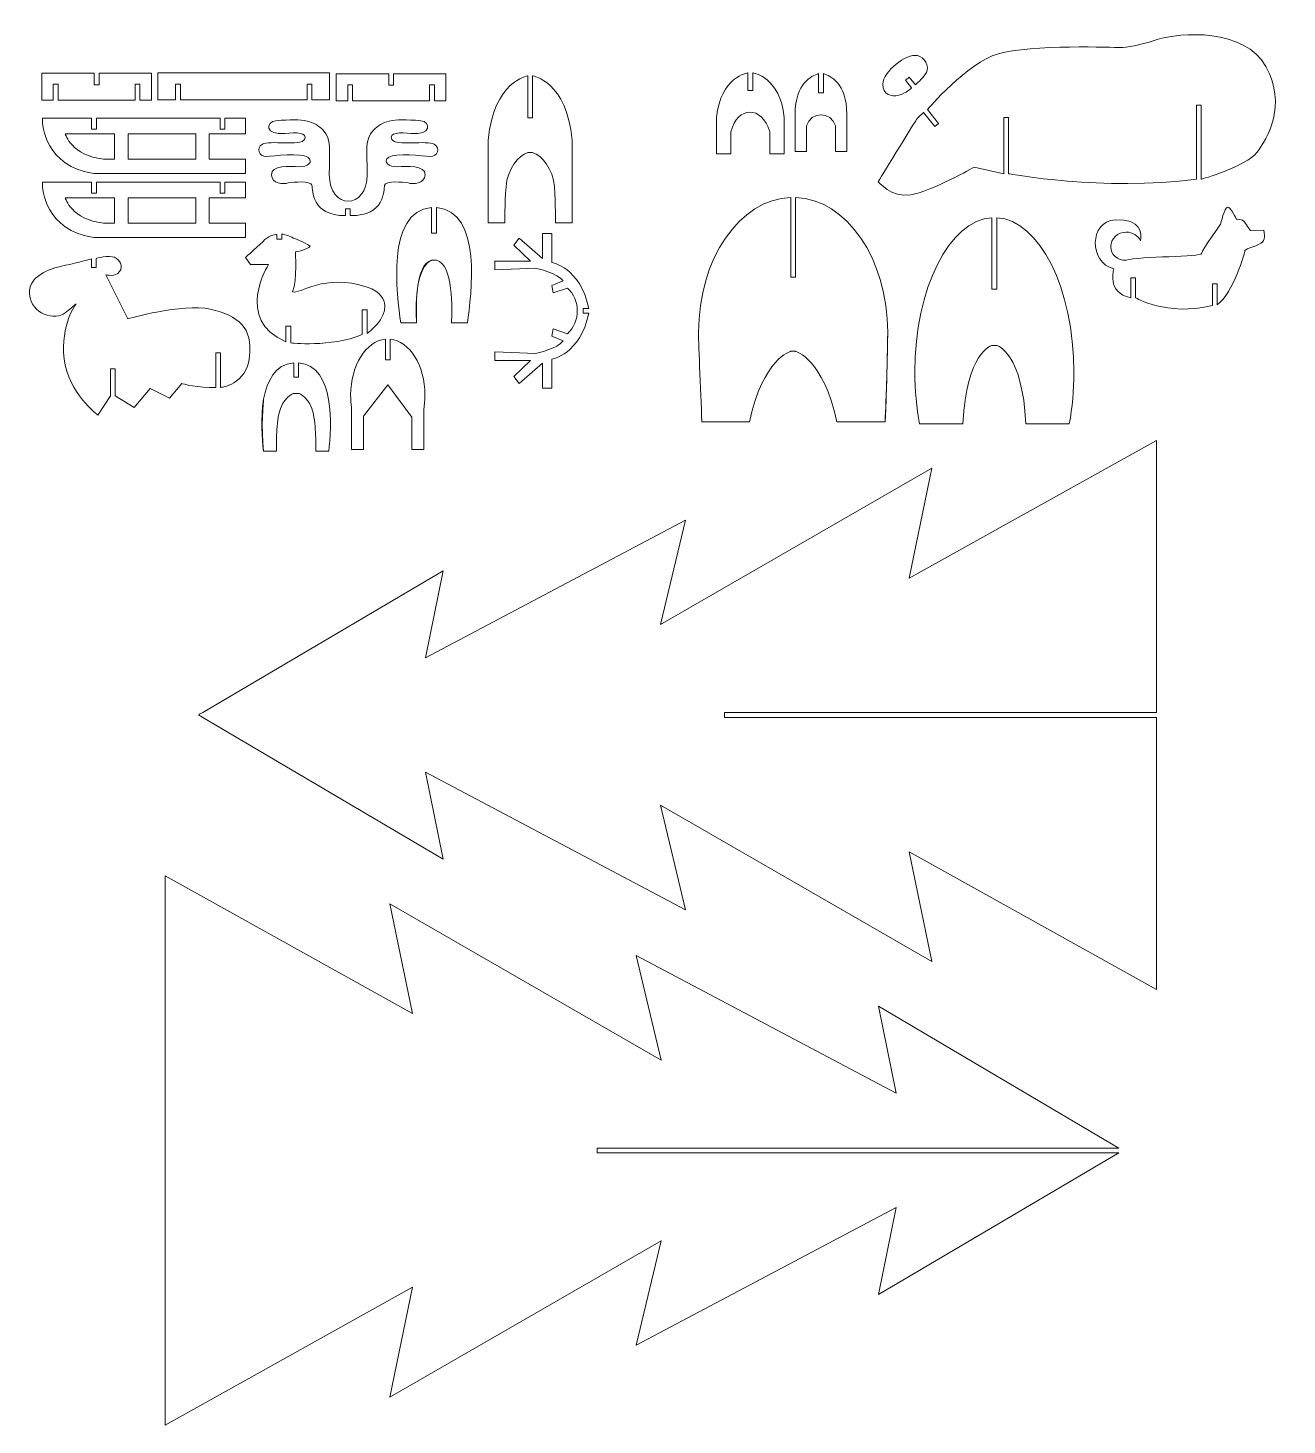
# Model space of a CAD drawing. Header units: centimetres. Extents: x -2.5 to 8.3, y -9.8 to 2.1.
import ezdxf

# ---------------------------------------------------------------- set-up
doc = ezdxf.new("R2010")
doc.units = ezdxf.units.CM
doc.header["$MEASUREMENT"] = 0
doc.layers.add('layer 1', color=7, linetype='Continuous')

msp = doc.modelspace()

# ---------------------------------------------------------------- linework, layer by layer
at = {"layer": 'layer 1', "lineweight": 20}
for points, knots in [([(5.8371, 0.81545), (5.8371, 0.81545), (5.8371, 1.29403), (5.8371, 1.29403), (5.8371, 1.29403), (5.8371, 1.29403), (5.87812, 1.29403), (5.87812, 1.29403), (5.87812, 1.29403), (5.87812, 1.29403), (5.87812, 0.81545), (5.87812, 0.81545), (5.87812, 0.81545), (5.87812, 0.81545), (6.68571, 0.66393), (7.47844, 0.76841), (7.47844, 0.76841), (7.47844, 0.76841), (7.47844, 1.39899), (7.47844, 1.39899), (7.47844, 1.39899), (7.47844, 1.39899), (7.51946, 1.39899), (7.51946, 1.39899), (7.51946, 1.39899), (7.51946, 1.39899), (7.51946, 0.76841), (7.51946, 0.76841), (7.51946, 0.76841), (7.51946, 0.76841), (7.90074, 0.87553), (7.99335, 0.99724), (7.99335, 0.99724), (8.08596, 1.11895), (8.25002, 1.39811), (8.0701, 1.72751), (8.0701, 1.72751), (7.89018, 2.05691), (7.3372, 2.0212), (7.14405, 1.9577), (7.14405, 1.9577), (6.9509, 1.8942), (6.8398, 1.88889), (6.81863, 1.89022), (6.81863, 1.89022), (6.79746, 1.89155), (6.06057, 1.91669), (5.79069, 1.83731), (5.79069, 1.83731), (5.52081, 1.75793), (5.18882, 1.36377), (5.18668, 1.36126), (5.18668, 1.36126), (5.18668, 1.36126), (5.28108, 1.24314), (5.28108, 1.24314), (5.28108, 1.24314), (5.28108, 1.24314), (5.24904, 1.21753), (5.24904, 1.21753), (5.24904, 1.21753), (5.24904, 1.21753), (5.15329, 1.33733), (5.15329, 1.33733), (5.15329, 1.33733), (5.15329, 1.33733), (5.10011, 1.28963), (5.08688, 1.26714), (5.08688, 1.26714), (5.07365, 1.24465), (4.76673, 0.74724), (4.76673, 0.74724), (4.76673, 0.74724), (4.76673, 0.74724), (4.88052, 0.60965), (5.04588, 0.63611), (5.04588, 0.63611), (5.21124, 0.66257), (5.58431, 0.87027), (5.58431, 0.87027), (5.58431, 0.87027), (5.58431, 0.87027), (5.8371, 0.81545), (5.8371, 0.81545)], [0, 0, 0, 0, 0.04545455, 0.04545455, 0.04545455, 0.04545455, 0.09090909, 0.09090909, 0.09090909, 0.09090909, 0.13636364, 0.13636364, 0.13636364, 0.13636364, 0.18181818, 0.18181818, 0.18181818, 0.18181818, 0.22727273, 0.22727273, 0.22727273, 0.22727273, 0.27272727, 0.27272727, 0.27272727, 0.27272727, 0.31818182, 0.31818182, 0.31818182, 0.31818182, 0.36363636, 0.36363636, 0.36363636, 0.36363636, 0.40909091, 0.40909091, 0.40909091, 0.40909091, 0.45454545, 0.45454545, 0.45454545, 0.45454545, 0.5, 0.5, 0.5, 0.5, 0.54545455, 0.54545455, 0.54545455, 0.54545455, 0.59090909, 0.59090909, 0.59090909, 0.59090909, 0.63636364, 0.63636364, 0.63636364, 0.63636364, 0.68181818, 0.68181818, 0.68181818, 0.68181818, 0.72727273, 0.72727273, 0.72727273, 0.72727273, 0.77272727, 0.77272727, 0.77272727, 0.77272727, 0.81818182, 0.81818182, 0.81818182, 0.81818182, 0.86363636, 0.86363636, 0.86363636, 0.86363636, 0.90909091, 0.90909091, 0.90909091, 0.90909091, 1, 1, 1, 1]), ([(5.05196, 1.54652), (5.05196, 1.54652), (5.00055, 1.61251), (5.00055, 1.61251), (5.00055, 1.61251), (5.01933, 1.62752), (5.02873, 1.63524), (5.03244, 1.63831), (5.03244, 1.63831), (5.03244, 1.63831), (5.084, 1.57213), (5.084, 1.57213), (5.084, 1.57213), (5.084, 1.57213), (5.14705, 1.623), (5.17791, 1.67647), (5.17791, 1.67647), (5.20877, 1.72994), (5.15861, 1.80931), (5.10239, 1.82144), (5.10239, 1.82144), (5.0057, 1.8423), (4.80906, 1.68673), (4.80693, 1.5789), (4.80693, 1.5789), (4.80511, 1.48676), (4.88079, 1.46866), (4.94253, 1.48409), (4.94253, 1.48409), (5.00427, 1.49952), (5.05196, 1.54652), (5.05196, 1.54652)], [0, 0, 0, 0, 0.11111111, 0.11111111, 0.11111111, 0.11111111, 0.22222222, 0.22222222, 0.22222222, 0.22222222, 0.33333333, 0.33333333, 0.33333333, 0.33333333, 0.44444444, 0.44444444, 0.44444444, 0.44444444, 0.55555556, 0.55555556, 0.55555556, 0.55555556, 0.66666667, 0.66666667, 0.66666667, 0.66666667, 0.77777778, 0.77777778, 0.77777778, 0.77777778, 1, 1, 1, 1]), ([(3.96581, 1.29382), (3.96581, 1.29382), (3.96581, 0.98513), (3.96581, 0.98513), (3.96581, 0.98513), (3.96581, 0.98513), (3.84455, 0.98513), (3.84455, 0.98513), (3.84455, 0.98513), (3.84455, 0.98513), (3.84455, 1.17255), (3.84455, 1.17255), (3.84455, 1.17255), (3.77572, 1.39792), (3.56939, 1.39351), (3.51269, 1.17255), (3.51269, 1.17255), (3.51269, 1.17255), (3.51269, 0.98513), (3.51269, 0.98513), (3.51269, 0.98513), (3.51269, 0.98513), (3.39143, 0.98513), (3.39143, 0.98513), (3.39143, 0.98513), (3.39143, 0.98513), (3.39143, 1.29382), (3.39143, 1.29382), (3.39143, 1.29382), (3.42182, 1.64059), (3.65811, 1.67467), (3.65811, 1.67467), (3.65811, 1.67467), (3.65811, 1.67467), (3.65811, 1.52509), (3.65811, 1.52509), (3.65811, 1.52509), (3.65811, 1.52509), (3.69913, 1.52509), (3.69913, 1.52509), (3.69913, 1.52509), (3.69913, 1.52509), (3.69913, 1.67467), (3.69913, 1.67467), (3.69913, 1.67467), (3.69913, 1.67467), (3.93542, 1.64059), (3.96581, 1.29382)], [0, 0, 0, 0, 0.07692308, 0.07692308, 0.07692308, 0.07692308, 0.15384615, 0.15384615, 0.15384615, 0.15384615, 0.23076923, 0.23076923, 0.23076923, 0.23076923, 0.30769231, 0.30769231, 0.30769231, 0.30769231, 0.38461538, 0.38461538, 0.38461538, 0.38461538, 0.46153846, 0.46153846, 0.46153846, 0.46153846, 0.53846154, 0.53846154, 0.53846154, 0.53846154, 0.61538462, 0.61538462, 0.61538462, 0.61538462, 0.69230769, 0.69230769, 0.69230769, 0.69230769, 0.76923077, 0.76923077, 0.76923077, 0.76923077, 0.84615385, 0.84615385, 0.84615385, 0.84615385, 1, 1, 1, 1]), ([(4.15692, 1.22256), (4.19235, 1.34754), (4.36739, 1.34754), (4.40282, 1.22256), (4.40282, 1.22256), (4.40282, 1.22256), (4.40282, 1.00537), (4.40282, 1.00537), (4.40282, 1.00537), (4.40282, 1.00537), (4.49984, 1.00537), (4.49984, 1.00537), (4.49984, 1.00537), (4.49984, 1.00537), (4.49984, 1.32287), (4.49984, 1.32287), (4.49984, 1.32287), (4.49984, 1.58638), (4.35991, 1.64808), (4.30038, 1.66792), (4.30038, 1.66792), (4.30038, 1.66792), (4.30038, 1.50385), (4.30038, 1.50385), (4.30038, 1.50385), (4.30038, 1.50385), (4.25936, 1.50385), (4.25936, 1.50385), (4.25936, 1.50385), (4.25936, 1.50385), (4.25936, 1.66792), (4.25936, 1.66792), (4.25936, 1.66792), (4.19983, 1.64808), (4.0599, 1.58638), (4.0599, 1.32287), (4.0599, 1.32287), (4.0599, 1.32287), (4.0599, 1.00537), (4.0599, 1.00537), (4.0599, 1.00537), (4.0599, 1.00537), (4.15692, 1.00537), (4.15692, 1.00537), (4.15692, 1.00537), (4.15692, 1.00537), (4.15692, 1.22256), (4.15692, 1.22256)], [0, 0, 0, 0, 0.07692308, 0.07692308, 0.07692308, 0.07692308, 0.15384615, 0.15384615, 0.15384615, 0.15384615, 0.23076923, 0.23076923, 0.23076923, 0.23076923, 0.30769231, 0.30769231, 0.30769231, 0.30769231, 0.38461538, 0.38461538, 0.38461538, 0.38461538, 0.46153846, 0.46153846, 0.46153846, 0.46153846, 0.53846154, 0.53846154, 0.53846154, 0.53846154, 0.61538462, 0.61538462, 0.61538462, 0.61538462, 0.69230769, 0.69230769, 0.69230769, 0.69230769, 0.76923077, 0.76923077, 0.76923077, 0.76923077, 0.84615385, 0.84615385, 0.84615385, 0.84615385, 1, 1, 1, 1]), ([(1.82374, 1.29168), (1.82374, 1.29168), (1.78272, 1.29168), (1.78272, 1.29168), (1.78272, 1.29168), (1.78272, 1.29168), (1.78272, 1.64884), (1.78272, 1.64884), (1.78272, 1.64884), (1.78272, 1.64884), (1.49022, 1.60253), (1.44604, 1.10247), (1.44604, 1.10247), (1.44604, 1.10247), (1.44604, 0.39671), (1.44604, 0.39671), (1.44604, 0.39671), (1.44604, 0.39671), (1.58773, 0.39671), (1.58773, 0.39671), (1.58773, 0.39671), (1.58773, 0.39671), (1.58628, 0.55406), (1.5975, 0.7048), (1.5975, 0.7048), (1.60872, 0.85554), (1.70465, 0.97153), (1.78272, 0.99667), (1.78272, 0.99667), (1.78272, 0.99667), (1.82374, 0.99667), (1.82374, 0.99667), (1.82374, 0.99667), (1.90181, 0.97153), (1.99774, 0.85554), (2.00896, 0.7048), (2.00896, 0.7048), (2.02018, 0.55406), (2.01873, 0.39671), (2.01873, 0.39671), (2.01873, 0.39671), (2.01873, 0.39671), (2.16042, 0.39671), (2.16042, 0.39671), (2.16042, 0.39671), (2.16042, 0.39671), (2.16042, 1.10247), (2.16042, 1.10247), (2.16042, 1.10247), (2.11624, 1.60253), (1.82374, 1.64884), (1.82374, 1.64884), (1.82374, 1.64884), (1.82374, 1.64884), (1.82374, 1.29168), (1.82374, 1.29168)], [0, 0, 0, 0, 0.06666667, 0.06666667, 0.06666667, 0.06666667, 0.13333333, 0.13333333, 0.13333333, 0.13333333, 0.2, 0.2, 0.2, 0.2, 0.26666667, 0.26666667, 0.26666667, 0.26666667, 0.33333333, 0.33333333, 0.33333333, 0.33333333, 0.4, 0.4, 0.4, 0.4, 0.46666667, 0.46666667, 0.46666667, 0.46666667, 0.53333333, 0.53333333, 0.53333333, 0.53333333, 0.6, 0.6, 0.6, 0.6, 0.66666667, 0.66666667, 0.66666667, 0.66666667, 0.73333333, 0.73333333, 0.73333333, 0.73333333, 0.8, 0.8, 0.8, 0.8, 0.86666667, 0.86666667, 0.86666667, 0.86666667, 1, 1, 1, 1]), ([(-2.35242, 1.28044), (-2.35151, 1.22629), (-2.32937, 0.87937), (-1.91248, 0.8166), (-1.91248, 0.8166), (-1.91248, 0.8166), (-0.62204, 0.8166), (-0.62204, 0.8166), (-0.62204, 0.8166), (-0.62204, 0.8166), (-0.62204, 0.93962), (-0.62204, 0.93962), (-0.62204, 0.93962), (-0.62204, 0.93962), (-0.93226, 0.93962), (-0.93226, 0.93962), (-0.93226, 0.93962), (-0.93226, 0.93962), (-0.93226, 1.15394), (-0.93226, 1.15394), (-0.93226, 1.15394), (-0.93226, 1.15394), (-0.62204, 1.15394), (-0.62204, 1.15394), (-0.62204, 1.15394), (-0.62204, 1.15394), (-0.62204, 1.28755), (-0.62204, 1.28755), (-0.62204, 1.28755), (-0.62204, 1.28755), (-0.79795, 1.28755), (-0.79795, 1.28755), (-0.79795, 1.28755), (-0.79795, 1.28755), (-0.79795, 1.19491), (-0.79795, 1.19491), (-0.79795, 1.19491), (-0.79795, 1.19491), (-0.83897, 1.19491), (-0.83897, 1.19491), (-0.83897, 1.19491), (-0.83897, 1.19491), (-0.83897, 1.28755), (-0.83897, 1.28755), (-0.83897, 1.28755), (-0.83897, 1.28755), (-1.89201, 1.28755), (-1.89201, 1.28755), (-1.89201, 1.28755), (-1.89201, 1.28755), (-1.89201, 1.19491), (-1.89201, 1.19491), (-1.89201, 1.19491), (-1.89201, 1.19491), (-1.93303, 1.19491), (-1.93303, 1.19491), (-1.93303, 1.19491), (-1.93303, 1.19491), (-1.93303, 1.28755), (-1.93303, 1.28755), (-1.93303, 1.28755), (-1.93303, 1.28755), (-2.35242, 1.28755), (-2.35242, 1.28755), (-2.35242, 1.28755), (-2.35242, 1.28755), (-2.35242, 1.28044), (-2.35242, 1.28044)], [0, 0, 0, 0, 0.05555556, 0.05555556, 0.05555556, 0.05555556, 0.11111111, 0.11111111, 0.11111111, 0.11111111, 0.16666667, 0.16666667, 0.16666667, 0.16666667, 0.22222222, 0.22222222, 0.22222222, 0.22222222, 0.27777778, 0.27777778, 0.27777778, 0.27777778, 0.33333333, 0.33333333, 0.33333333, 0.33333333, 0.38888889, 0.38888889, 0.38888889, 0.38888889, 0.44444444, 0.44444444, 0.44444444, 0.44444444, 0.5, 0.5, 0.5, 0.5, 0.55555556, 0.55555556, 0.55555556, 0.55555556, 0.61111111, 0.61111111, 0.61111111, 0.61111111, 0.66666667, 0.66666667, 0.66666667, 0.66666667, 0.72222222, 0.72222222, 0.72222222, 0.72222222, 0.77777778, 0.77777778, 0.77777778, 0.77777778, 0.83333333, 0.83333333, 0.83333333, 0.83333333, 0.88888889, 0.88888889, 0.88888889, 0.88888889, 1, 1, 1, 1]), ([(0.22949, 0.51609), (0.22949, 0.51609), (0.27051, 0.51609), (0.27051, 0.51609), (0.27051, 0.51609), (0.27051, 0.51609), (0.27051, 0.45858), (0.27051, 0.45858), (0.27051, 0.45858), (0.5692, 0.4541), (0.55484, 0.67703), (0.56277, 0.71664), (0.56277, 0.71664), (0.57071, 0.75632), (0.72152, 0.74575), (0.76386, 0.73649), (0.76386, 0.73649), (0.8062, 0.72723), (0.90274, 0.72457), (0.90803, 0.8066), (0.90803, 0.8066), (0.91332, 0.88863), (0.74531, 0.8787), (0.67255, 0.87539), (0.67255, 0.87539), (0.59979, 0.87208), (0.54356, 0.9164), (0.59847, 0.95609), (0.59847, 0.95609), (0.65338, 0.99578), (0.88949, 0.96625), (0.95152, 0.96253), (0.95152, 0.96253), (1.01355, 0.95881), (1.04165, 1.03282), (0.98477, 1.06722), (0.98477, 1.06722), (0.92789, 1.10162), (0.65403, 1.04869), (0.62492, 1.1069), (0.62492, 1.1069), (0.59581, 1.16511), (0.69695, 1.16916), (0.78897, 1.1585), (0.78897, 1.1585), (0.96539, 1.13806), (0.95646, 1.25929), (0.87075, 1.26675), (0.87075, 1.26675), (0.61945, 1.28862), (0.54289, 1.26433), (0.46749, 1.18628), (0.46749, 1.18628), (0.39209, 1.10823), (0.41457, 1.01695), (0.41457, 0.80792), (0.41457, 0.80792), (0.41457, 0.50669), (0.09171, 0.50669), (0.09171, 0.80792), (0.09171, 0.80792), (0.09171, 1.01695), (0.11419, 1.10823), (0.03879, 1.18628), (0.03879, 1.18628), (-0.03661, 1.26433), (-0.11317, 1.28862), (-0.36447, 1.26675), (-0.36447, 1.26675), (-0.45018, 1.25929), (-0.45911, 1.13806), (-0.28269, 1.1585), (-0.28269, 1.1585), (-0.19067, 1.16916), (-0.08953, 1.16511), (-0.11864, 1.1069), (-0.11864, 1.1069), (-0.14775, 1.04869), (-0.42161, 1.10162), (-0.47849, 1.06722), (-0.47849, 1.06722), (-0.53537, 1.03282), (-0.50727, 0.95881), (-0.44524, 0.96253), (-0.44524, 0.96253), (-0.38321, 0.96625), (-0.1471, 0.99578), (-0.09219, 0.95609), (-0.09219, 0.95609), (-0.03728, 0.9164), (-0.09351, 0.87208), (-0.16627, 0.87539), (-0.16627, 0.87539), (-0.23903, 0.8787), (-0.40704, 0.88863), (-0.40175, 0.8066), (-0.40175, 0.8066), (-0.39646, 0.72457), (-0.29992, 0.72723), (-0.25758, 0.73649), (-0.25758, 0.73649), (-0.21524, 0.74575), (-0.06443, 0.75632), (-0.05649, 0.71664), (-0.05649, 0.71664), (-0.04862, 0.67731), (-0.06272, 0.45724), (0.22949, 0.45852), (0.22949, 0.45852), (0.22949, 0.45852), (0.22949, 0.51609), (0.22949, 0.51609)], [0, 0, 0, 0, 0.03448276, 0.03448276, 0.03448276, 0.03448276, 0.06896552, 0.06896552, 0.06896552, 0.06896552, 0.10344828, 0.10344828, 0.10344828, 0.10344828, 0.13793103, 0.13793103, 0.13793103, 0.13793103, 0.17241379, 0.17241379, 0.17241379, 0.17241379, 0.20689655, 0.20689655, 0.20689655, 0.20689655, 0.24137931, 0.24137931, 0.24137931, 0.24137931, 0.27586207, 0.27586207, 0.27586207, 0.27586207, 0.31034483, 0.31034483, 0.31034483, 0.31034483, 0.34482759, 0.34482759, 0.34482759, 0.34482759, 0.37931034, 0.37931034, 0.37931034, 0.37931034, 0.4137931, 0.4137931, 0.4137931, 0.4137931, 0.44827586, 0.44827586, 0.44827586, 0.44827586, 0.48275862, 0.48275862, 0.48275862, 0.48275862, 0.51724138, 0.51724138, 0.51724138, 0.51724138, 0.55172414, 0.55172414, 0.55172414, 0.55172414, 0.5862069, 0.5862069, 0.5862069, 0.5862069, 0.62068966, 0.62068966, 0.62068966, 0.62068966, 0.65517241, 0.65517241, 0.65517241, 0.65517241, 0.68965517, 0.68965517, 0.68965517, 0.68965517, 0.72413793, 0.72413793, 0.72413793, 0.72413793, 0.75862069, 0.75862069, 0.75862069, 0.75862069, 0.79310345, 0.79310345, 0.79310345, 0.79310345, 0.82758621, 0.82758621, 0.82758621, 0.82758621, 0.86206897, 0.86206897, 0.86206897, 0.86206897, 0.89655172, 0.89655172, 0.89655172, 0.89655172, 0.93103448, 0.93103448, 0.93103448, 0.93103448, 1, 1, 1, 1]), ([(-1.83045, 0.93962), (-2.10562, 0.96937), (-2.15658, 1.15394), (-2.15658, 1.15394), (-2.15658, 1.15394), (-2.15658, 1.15394), (-1.73689, 1.15394), (-1.73689, 1.15394), (-1.73689, 1.15394), (-1.73689, 1.15394), (-1.73689, 0.93962), (-1.73689, 0.93962), (-1.73689, 0.93962), (-1.73689, 0.93962), (-1.83045, 0.93962), (-1.83045, 0.93962)], [0, 0, 0, 0, 0.2, 0.2, 0.2, 0.2, 0.4, 0.4, 0.4, 0.4, 0.6, 0.6, 0.6, 0.6, 1, 1, 1, 1]), ([(-1.62218, 1.15394), (-1.62218, 1.15394), (-1.04405, 1.15394), (-1.04405, 1.15394), (-1.04405, 1.15394), (-1.04405, 1.15394), (-1.04405, 0.93962), (-1.04405, 0.93962), (-1.04405, 0.93962), (-1.04405, 0.93962), (-1.62218, 0.93962), (-1.62218, 0.93962), (-1.62218, 0.93962), (-1.62218, 0.93962), (-1.62218, 1.15394), (-1.62218, 1.15394)], [0, 0, 0, 0, 0.2, 0.2, 0.2, 0.2, 0.4, 0.4, 0.4, 0.4, 0.6, 0.6, 0.6, 0.6, 1, 1, 1, 1]), ([(-2.35242, 0.73539), (-2.35151, 0.68124), (-2.32937, 0.33432), (-1.91248, 0.27155), (-1.91248, 0.27155), (-1.91248, 0.27155), (-0.62204, 0.27155), (-0.62204, 0.27155), (-0.62204, 0.27155), (-0.62204, 0.27155), (-0.62204, 0.39457), (-0.62204, 0.39457), (-0.62204, 0.39457), (-0.62204, 0.39457), (-0.93226, 0.39457), (-0.93226, 0.39457), (-0.93226, 0.39457), (-0.93226, 0.39457), (-0.93226, 0.60889), (-0.93226, 0.60889), (-0.93226, 0.60889), (-0.93226, 0.60889), (-0.62204, 0.60889), (-0.62204, 0.60889), (-0.62204, 0.60889), (-0.62204, 0.60889), (-0.62204, 0.7425), (-0.62204, 0.7425), (-0.62204, 0.7425), (-0.62204, 0.7425), (-0.79795, 0.7425), (-0.79795, 0.7425), (-0.79795, 0.7425), (-0.79795, 0.7425), (-0.79795, 0.64986), (-0.79795, 0.64986), (-0.79795, 0.64986), (-0.79795, 0.64986), (-0.83897, 0.64986), (-0.83897, 0.64986), (-0.83897, 0.64986), (-0.83897, 0.64986), (-0.83897, 0.7425), (-0.83897, 0.7425), (-0.83897, 0.7425), (-0.83897, 0.7425), (-1.89201, 0.7425), (-1.89201, 0.7425), (-1.89201, 0.7425), (-1.89201, 0.7425), (-1.89201, 0.64986), (-1.89201, 0.64986), (-1.89201, 0.64986), (-1.89201, 0.64986), (-1.93303, 0.64986), (-1.93303, 0.64986), (-1.93303, 0.64986), (-1.93303, 0.64986), (-1.93303, 0.7425), (-1.93303, 0.7425), (-1.93303, 0.7425), (-1.93303, 0.7425), (-2.35242, 0.7425), (-2.35242, 0.7425), (-2.35242, 0.7425), (-2.35242, 0.7425), (-2.35242, 0.73539), (-2.35242, 0.73539)], [0, 0, 0, 0, 0.05555556, 0.05555556, 0.05555556, 0.05555556, 0.11111111, 0.11111111, 0.11111111, 0.11111111, 0.16666667, 0.16666667, 0.16666667, 0.16666667, 0.22222222, 0.22222222, 0.22222222, 0.22222222, 0.27777778, 0.27777778, 0.27777778, 0.27777778, 0.33333333, 0.33333333, 0.33333333, 0.33333333, 0.38888889, 0.38888889, 0.38888889, 0.38888889, 0.44444444, 0.44444444, 0.44444444, 0.44444444, 0.5, 0.5, 0.5, 0.5, 0.55555556, 0.55555556, 0.55555556, 0.55555556, 0.61111111, 0.61111111, 0.61111111, 0.61111111, 0.66666667, 0.66666667, 0.66666667, 0.66666667, 0.72222222, 0.72222222, 0.72222222, 0.72222222, 0.77777778, 0.77777778, 0.77777778, 0.77777778, 0.83333333, 0.83333333, 0.83333333, 0.83333333, 0.88888889, 0.88888889, 0.88888889, 0.88888889, 1, 1, 1, 1]), ([(-1.83045, 0.39457), (-2.10562, 0.42432), (-2.15658, 0.60889), (-2.15658, 0.60889), (-2.15658, 0.60889), (-2.15658, 0.60889), (-1.73689, 0.60889), (-1.73689, 0.60889), (-1.73689, 0.60889), (-1.73689, 0.60889), (-1.73689, 0.39457), (-1.73689, 0.39457), (-1.73689, 0.39457), (-1.73689, 0.39457), (-1.83045, 0.39457), (-1.83045, 0.39457)], [0, 0, 0, 0, 0.2, 0.2, 0.2, 0.2, 0.4, 0.4, 0.4, 0.4, 0.6, 0.6, 0.6, 0.6, 1, 1, 1, 1]), ([(-1.62218, 0.60889), (-1.62218, 0.60889), (-1.04405, 0.60889), (-1.04405, 0.60889), (-1.04405, 0.60889), (-1.04405, 0.60889), (-1.04405, 0.39457), (-1.04405, 0.39457), (-1.04405, 0.39457), (-1.04405, 0.39457), (-1.62218, 0.39457), (-1.62218, 0.39457), (-1.62218, 0.39457), (-1.62218, 0.39457), (-1.62218, 0.60889), (-1.62218, 0.60889)], [0, 0, 0, 0, 0.2, 0.2, 0.2, 0.2, 0.4, 0.4, 0.4, 0.4, 0.6, 0.6, 0.6, 0.6, 1, 1, 1, 1]), ([(4.64574, -1.29688), (4.64574, -1.29688), (4.82604, -1.29688), (4.82604, -1.29688), (4.82604, -1.29688), (4.83745, -1.09363), (4.84497, -0.73522), (4.84761, -0.59424), (4.84761, -0.59424), (4.84831, -0.55697), (4.84867, -0.5349), (4.84867, -0.5349), (4.84867, -0.5349), (4.84867, 0.08951), (4.49899, 0.59752), (4.06352, 0.61303), (4.06352, 0.61303), (4.06352, 0.61303), (4.06352, -0.06628), (4.06352, -0.06628), (4.06352, -0.06628), (4.06352, -0.06628), (4.0225, -0.06628), (4.0225, -0.06628), (4.0225, -0.06628), (4.0225, -0.06628), (4.0225, 0.61303), (4.0225, 0.61303), (4.0225, 0.61303), (3.58703, 0.59752), (3.23735, 0.08951), (3.23735, -0.5349), (3.23735, -0.5349), (3.2333, -0.57047), (3.25568, -1.03299), (3.26499, -1.29688), (3.26499, -1.29688), (3.26499, -1.29688), (3.44028, -1.29688), (3.44028, -1.29688), (3.44028, -1.29688), (3.44028, -1.29688), (3.6698, -1.29688), (3.6698, -1.29688), (3.6698, -1.29688), (3.78622, -0.75975), (4.0225, -0.69686), (4.0225, -0.69686), (4.0225, -0.69686), (4.0225, -0.69686), (4.06352, -0.69686), (4.06352, -0.69686), (4.06352, -0.69686), (4.06352, -0.69686), (4.2998, -0.75975), (4.41622, -1.29688), (4.41622, -1.29688), (4.41622, -1.29688), (4.64574, -1.29688), (4.64574, -1.29688)], [0, 0, 0, 0, 0.0625, 0.0625, 0.0625, 0.0625, 0.125, 0.125, 0.125, 0.125, 0.1875, 0.1875, 0.1875, 0.1875, 0.25, 0.25, 0.25, 0.25, 0.3125, 0.3125, 0.3125, 0.3125, 0.375, 0.375, 0.375, 0.375, 0.4375, 0.4375, 0.4375, 0.4375, 0.5, 0.5, 0.5, 0.5, 0.5625, 0.5625, 0.5625, 0.5625, 0.625, 0.625, 0.625, 0.625, 0.6875, 0.6875, 0.6875, 0.6875, 0.75, 0.75, 0.75, 0.75, 0.8125, 0.8125, 0.8125, 0.8125, 0.875, 0.875, 0.875, 0.875, 1, 1, 1, 1]), ([(1.00482, 0.07791), (1.1479, 0.05216), (1.13885, -0.35444), (1.133, -0.45582), (1.133, -0.45582), (1.133, -0.45582), (1.26913, -0.45586), (1.26913, -0.45586), (1.26913, -0.45586), (1.29989, -0.21451), (1.4008, 0.49583), (1.0045, 0.52635), (1.0045, 0.52635), (1.0045, 0.52635), (1.0045, 0.3081), (1.0045, 0.3081), (1.0045, 0.3081), (1.0045, 0.3081), (0.9638, 0.3081), (0.9638, 0.3081), (0.9638, 0.3081), (0.9638, 0.3081), (0.9638, 0.52632), (0.9638, 0.52632), (0.9638, 0.52632), (0.56764, 0.49534), (0.67011, -0.22171), (0.69995, -0.45588), (0.69995, -0.45588), (0.69995, -0.45588), (0.83608, -0.45584), (0.83608, -0.45584), (0.83608, -0.45584), (0.83056, -0.36012), (0.81861, 0.05176), (0.9638, 0.07791), (0.9638, 0.07791), (0.9638, 0.07791), (1.00482, 0.07791), (1.00482, 0.07791)], [0, 0, 0, 0, 0.09090909, 0.09090909, 0.09090909, 0.09090909, 0.18181818, 0.18181818, 0.18181818, 0.18181818, 0.27272727, 0.27272727, 0.27272727, 0.27272727, 0.36363636, 0.36363636, 0.36363636, 0.36363636, 0.45454545, 0.45454545, 0.45454545, 0.45454545, 0.54545455, 0.54545455, 0.54545455, 0.54545455, 0.63636364, 0.63636364, 0.63636364, 0.63636364, 0.72727273, 0.72727273, 0.72727273, 0.72727273, 0.81818182, 0.81818182, 0.81818182, 0.81818182, 1, 1, 1, 1]), ([(6.95975, -0.24083), (6.95975, -0.24083), (7.22368, -0.40195), (7.61445, -0.30716), (7.61445, -0.30716), (7.61445, -0.30716), (7.61445, -0.12166), (7.61445, -0.12166), (7.61445, -0.12166), (7.61445, -0.12166), (7.65547, -0.12166), (7.65547, -0.12166), (7.65547, -0.12166), (7.65547, -0.12166), (7.65547, -0.30108), (7.65547, -0.30108), (7.65547, -0.30108), (7.79658, -0.19966), (7.88733, 0.14543), (7.89174, 0.16087), (7.89174, 0.16087), (7.89615, 0.17631), (8.01411, 0.20607), (8.04167, 0.23363), (8.04167, 0.23363), (8.06923, 0.26119), (8.05215, 0.33343), (8.05215, 0.33343), (8.05215, 0.33343), (8.05215, 0.33343), (7.93749, 0.33233), (7.93749, 0.33233), (7.93749, 0.33233), (7.93749, 0.33233), (7.89229, 0.39627), (7.88292, 0.4106), (7.88292, 0.4106), (7.87355, 0.42493), (7.82008, 0.42769), (7.82008, 0.42769), (7.82008, 0.42769), (7.82008, 0.42769), (7.76882, 0.53242), (7.74291, 0.53187), (7.74291, 0.53187), (7.717, 0.53132), (7.68447, 0.38579), (7.68447, 0.38579), (7.68447, 0.38579), (7.68447, 0.38579), (7.52684, 0.16965), (7.52243, 0.13659), (7.52243, 0.13659), (7.51802, 0.10353), (6.99797, 0.11527), (6.87891, 0.07779), (6.87891, 0.07779), (6.80554, 0.07779), (6.74796, 0.12415), (6.74796, 0.1931), (6.74796, 0.1931), (6.74796, 0.26205), (6.80744, 0.31795), (6.88081, 0.31795), (6.88081, 0.31795), (6.93484, 0.31795), (6.98134, 0.28762), (7.0021, 0.24411), (7.0021, 0.24411), (7.0155, 0.30389), (7.00867, 0.43316), (6.78598, 0.42214), (6.78598, 0.42214), (6.56329, 0.41112), (6.56104, 0.0561), (6.77491, 0.00539), (6.77491, 0.00539), (6.77491, 0.00539), (6.70755, -0.1982), (6.91873, -0.24083), (6.91873, -0.24083), (6.91873, -0.24083), (6.91873, -0.07023), (6.91873, -0.07023), (6.91873, -0.07023), (6.91873, -0.07023), (6.95975, -0.07023), (6.95975, -0.07023), (6.95975, -0.07023), (6.95975, -0.07023), (6.95975, -0.24083), (6.95975, -0.24083)], [0, 0, 0, 0, 0.04166667, 0.04166667, 0.04166667, 0.04166667, 0.08333333, 0.08333333, 0.08333333, 0.08333333, 0.125, 0.125, 0.125, 0.125, 0.16666667, 0.16666667, 0.16666667, 0.16666667, 0.20833333, 0.20833333, 0.20833333, 0.20833333, 0.25, 0.25, 0.25, 0.25, 0.29166667, 0.29166667, 0.29166667, 0.29166667, 0.33333333, 0.33333333, 0.33333333, 0.33333333, 0.375, 0.375, 0.375, 0.375, 0.41666667, 0.41666667, 0.41666667, 0.41666667, 0.45833333, 0.45833333, 0.45833333, 0.45833333, 0.5, 0.5, 0.5, 0.5, 0.54166667, 0.54166667, 0.54166667, 0.54166667, 0.58333333, 0.58333333, 0.58333333, 0.58333333, 0.625, 0.625, 0.625, 0.625, 0.66666667, 0.66666667, 0.66666667, 0.66666667, 0.70833333, 0.70833333, 0.70833333, 0.70833333, 0.75, 0.75, 0.75, 0.75, 0.79166667, 0.79166667, 0.79166667, 0.79166667, 0.83333333, 0.83333333, 0.83333333, 0.83333333, 0.875, 0.875, 0.875, 0.875, 0.91666667, 0.91666667, 0.91666667, 0.91666667, 1, 1, 1, 1]), ([(5.73635, 0.44071), (5.37175, 0.41964), (5.07952, -0.16135), (5.07952, -0.875), (5.07952, -0.875), (5.07952, -1.02966), (5.09324, -1.17808), (5.11845, -1.31593), (5.11845, -1.31593), (5.11845, -1.31593), (5.48891, -1.31593), (5.48891, -1.31593), (5.48891, -1.31593), (5.51538, -0.70522), (5.73635, -0.64732), (5.73635, -0.64732), (5.73635, -0.64732), (5.73635, -0.64732), (5.77737, -0.64732), (5.77737, -0.64732), (5.77737, -0.64732), (5.77737, -0.64732), (5.99834, -0.70522), (6.02481, -1.31593), (6.02481, -1.31593), (6.02481, -1.31593), (6.39527, -1.31593), (6.39527, -1.31593), (6.39527, -1.31593), (6.42048, -1.17808), (6.4342, -1.02966), (6.4342, -0.875), (6.4342, -0.875), (6.4342, -0.16135), (6.14197, 0.41964), (5.77737, 0.44071), (5.77737, 0.44071), (5.77737, 0.44071), (5.77737, -0.16874), (5.77737, -0.16874), (5.77737, -0.16874), (5.77737, -0.16874), (5.73635, -0.16874), (5.73635, -0.16874), (5.73635, -0.16874), (5.73635, -0.16874), (5.73635, 0.44071), (5.73635, 0.44071)], [0, 0, 0, 0, 0.07692308, 0.07692308, 0.07692308, 0.07692308, 0.15384615, 0.15384615, 0.15384615, 0.15384615, 0.23076923, 0.23076923, 0.23076923, 0.23076923, 0.30769231, 0.30769231, 0.30769231, 0.30769231, 0.38461538, 0.38461538, 0.38461538, 0.38461538, 0.46153846, 0.46153846, 0.46153846, 0.46153846, 0.53846154, 0.53846154, 0.53846154, 0.53846154, 0.61538462, 0.61538462, 0.61538462, 0.61538462, 0.69230769, 0.69230769, 0.69230769, 0.69230769, 0.76923077, 0.76923077, 0.76923077, 0.76923077, 0.84615385, 0.84615385, 0.84615385, 0.84615385, 1, 1, 1, 1]), ([(-0.23689, -0.62524), (-0.23689, -0.62524), (0.10241, -0.66576), (0.37297, -0.55463), (0.37297, -0.55463), (0.37297, -0.55463), (0.37297, -0.34337), (0.37297, -0.34337), (0.37297, -0.34337), (0.37297, -0.34337), (0.41399, -0.34337), (0.41399, -0.34337), (0.41399, -0.34337), (0.41399, -0.34337), (0.41399, -0.5444), (0.41399, -0.5444), (0.41399, -0.5444), (0.437, -0.53024), (0.57641, -0.41902), (0.56447, -0.30733), (0.56447, -0.30733), (0.55857, -0.25209), (0.53357, -0.19128), (0.4136, -0.15013), (0.4136, -0.15013), (0.05113, -0.02577), (-0.16319, -0.2176), (-0.22141, -0.18982), (-0.22141, -0.18982), (-0.17908, -0.08663), (-0.19695, 0.14986), (-0.19695, 0.14986), (-0.19695, 0.14986), (-0.19695, 0.14986), (-0.09243, 0.16541), (-0.06995, 0.19881), (-0.06995, 0.19881), (-0.08285, 0.21149), (-0.18703, 0.26098), (-0.21647, 0.26628), (-0.21647, 0.26628), (-0.23732, 0.28668), (-0.31337, 0.302), (-0.31337, 0.302), (-0.31337, 0.302), (-0.31337, 0.302), (-0.31337, 0.25775), (-0.31337, 0.25775), (-0.31337, 0.25775), (-0.31337, 0.25775), (-0.35439, 0.25775), (-0.35439, 0.25775), (-0.35439, 0.25775), (-0.35439, 0.25775), (-0.35439, 0.29876), (-0.35439, 0.29876), (-0.35439, 0.29876), (-0.35439, 0.29876), (-0.41592, 0.29281), (-0.45626, 0.25378), (-0.45626, 0.25378), (-0.4966, 0.21475), (-0.62165, 0.10229), (-0.62165, 0.10229), (-0.62165, 0.10229), (-0.62165, 0.10229), (-0.57931, 0.04342), (-0.57931, 0.04342), (-0.57931, 0.04342), (-0.57931, 0.04342), (-0.42651, 0.04143), (-0.42651, 0.04143), (-0.42651, 0.04143), (-0.42651, 0.04143), (-0.72242, -0.42799), (-0.27791, -0.61584), (-0.27791, -0.61584), (-0.27791, -0.61584), (-0.27791, -0.48254), (-0.27791, -0.48254), (-0.27791, -0.48254), (-0.27791, -0.48254), (-0.23689, -0.48254), (-0.23689, -0.48254), (-0.23689, -0.48254), (-0.23689, -0.48254), (-0.23689, -0.62524), (-0.23689, -0.62524)], [0, 0, 0, 0, 0.04347826, 0.04347826, 0.04347826, 0.04347826, 0.08695652, 0.08695652, 0.08695652, 0.08695652, 0.13043478, 0.13043478, 0.13043478, 0.13043478, 0.17391304, 0.17391304, 0.17391304, 0.17391304, 0.2173913, 0.2173913, 0.2173913, 0.2173913, 0.26086957, 0.26086957, 0.26086957, 0.26086957, 0.30434783, 0.30434783, 0.30434783, 0.30434783, 0.34782609, 0.34782609, 0.34782609, 0.34782609, 0.39130435, 0.39130435, 0.39130435, 0.39130435, 0.43478261, 0.43478261, 0.43478261, 0.43478261, 0.47826087, 0.47826087, 0.47826087, 0.47826087, 0.52173913, 0.52173913, 0.52173913, 0.52173913, 0.56521739, 0.56521739, 0.56521739, 0.56521739, 0.60869565, 0.60869565, 0.60869565, 0.60869565, 0.65217391, 0.65217391, 0.65217391, 0.65217391, 0.69565217, 0.69565217, 0.69565217, 0.69565217, 0.73913043, 0.73913043, 0.73913043, 0.73913043, 0.7826087, 0.7826087, 0.7826087, 0.7826087, 0.82608696, 0.82608696, 0.82608696, 0.82608696, 0.86956522, 0.86956522, 0.86956522, 0.86956522, 0.91304348, 0.91304348, 0.91304348, 0.91304348, 1, 1, 1, 1]), ([(2.12167, -0.15808), (2.23175, -0.26246), (2.23228, -0.44277), (2.12167, -0.54698), (2.12167, -0.54698), (2.12167, -0.54698), (1.99864, -0.50597), (1.99864, -0.50597), (1.99864, -0.50597), (1.99864, -0.50597), (1.98673, -0.56815), (1.98673, -0.56815), (1.98673, -0.56815), (1.98673, -0.56815), (2.08331, -0.60916), (2.08331, -0.60916), (2.08331, -0.60916), (2.04495, -0.67134), (1.85245, -0.71501), (1.85245, -0.71501), (1.85245, -0.71501), (1.85245, -0.71501), (1.50054, -0.70046), (1.50054, -0.70046), (1.50054, -0.70046), (1.50054, -0.70046), (1.50054, -0.77454), (1.50054, -0.77454), (1.50054, -0.77454), (1.50054, -0.77454), (1.80483, -0.77454), (1.80483, -0.77454), (1.80483, -0.77454), (1.80483, -0.77454), (1.66327, -0.91146), (1.66327, -0.91146), (1.66327, -0.91146), (1.66327, -0.91146), (1.70957, -0.97034), (1.70957, -0.97034), (1.70957, -0.97034), (1.70957, -0.97034), (1.90801, -0.79835), (1.90801, -0.79835), (1.90801, -0.79835), (1.90801, -0.79835), (1.90801, -1.01002), (1.90801, -1.01002), (1.90801, -1.01002), (1.90801, -1.01002), (1.98738, -1.01002), (1.98738, -1.01002), (1.98738, -1.01002), (1.98738, -1.01002), (1.98738, -0.76396), (1.98738, -0.76396), (1.98738, -0.76396), (1.98738, -0.76396), (2.22878, -0.72565), (2.30157, -0.37304), (2.30157, -0.37304), (2.30157, -0.37304), (2.25525, -0.37304), (2.25525, -0.37304), (2.25525, -0.37304), (2.25525, -0.37304), (2.25525, -0.33202), (2.25525, -0.33202), (2.25525, -0.33202), (2.25525, -0.33202), (2.30157, -0.33202), (2.30157, -0.33202), (2.30157, -0.33202), (2.22878, 0.02059), (1.98738, 0.0589), (1.98738, 0.0589), (1.98738, 0.0589), (1.98738, 0.0589), (1.98738, 0.30496), (1.98738, 0.30496), (1.98738, 0.30496), (1.98738, 0.30496), (1.90801, 0.30496), (1.90801, 0.30496), (1.90801, 0.30496), (1.90801, 0.30496), (1.90801, 0.09329), (1.90801, 0.09329), (1.90801, 0.09329), (1.90801, 0.09329), (1.70957, 0.26528), (1.70957, 0.26528), (1.70957, 0.26528), (1.70957, 0.26528), (1.66327, 0.2064), (1.66327, 0.2064), (1.66327, 0.2064), (1.66327, 0.2064), (1.80483, 0.06948), (1.80483, 0.06948), (1.80483, 0.06948), (1.80483, 0.06948), (1.50054, 0.06948), (1.50054, 0.06948), (1.50054, 0.06948), (1.50054, 0.06948), (1.50054, -0.0046), (1.50054, -0.0046), (1.50054, -0.0046), (1.50054, -0.0046), (1.85245, 0.00995), (1.85245, 0.00995), (1.85245, 0.00995), (1.85245, 0.00995), (2.04495, -0.03372), (2.08331, -0.0959), (2.08331, -0.0959), (2.08331, -0.0959), (1.98673, -0.13691), (1.98673, -0.13691), (1.98673, -0.13691), (1.98673, -0.13691), (1.99864, -0.19909), (1.99864, -0.19909), (1.99864, -0.19909), (1.99864, -0.19909), (2.12167, -0.15808), (2.12167, -0.15808)], [0, 0, 0, 0, 0.03030303, 0.03030303, 0.03030303, 0.03030303, 0.06060606, 0.06060606, 0.06060606, 0.06060606, 0.09090909, 0.09090909, 0.09090909, 0.09090909, 0.12121212, 0.12121212, 0.12121212, 0.12121212, 0.15151515, 0.15151515, 0.15151515, 0.15151515, 0.18181818, 0.18181818, 0.18181818, 0.18181818, 0.21212121, 0.21212121, 0.21212121, 0.21212121, 0.24242424, 0.24242424, 0.24242424, 0.24242424, 0.27272727, 0.27272727, 0.27272727, 0.27272727, 0.3030303, 0.3030303, 0.3030303, 0.3030303, 0.33333333, 0.33333333, 0.33333333, 0.33333333, 0.36363636, 0.36363636, 0.36363636, 0.36363636, 0.39393939, 0.39393939, 0.39393939, 0.39393939, 0.42424242, 0.42424242, 0.42424242, 0.42424242, 0.45454545, 0.45454545, 0.45454545, 0.45454545, 0.48484848, 0.48484848, 0.48484848, 0.48484848, 0.51515152, 0.51515152, 0.51515152, 0.51515152, 0.54545455, 0.54545455, 0.54545455, 0.54545455, 0.57575758, 0.57575758, 0.57575758, 0.57575758, 0.60606061, 0.60606061, 0.60606061, 0.60606061, 0.63636364, 0.63636364, 0.63636364, 0.63636364, 0.66666667, 0.66666667, 0.66666667, 0.66666667, 0.6969697, 0.6969697, 0.6969697, 0.6969697, 0.72727273, 0.72727273, 0.72727273, 0.72727273, 0.75757576, 0.75757576, 0.75757576, 0.75757576, 0.78787879, 0.78787879, 0.78787879, 0.78787879, 0.81818182, 0.81818182, 0.81818182, 0.81818182, 0.84848485, 0.84848485, 0.84848485, 0.84848485, 0.87878788, 0.87878788, 0.87878788, 0.87878788, 0.90909091, 0.90909091, 0.90909091, 0.90909091, 0.93939394, 0.93939394, 0.93939394, 0.93939394, 1, 1, 1, 1]), ([(-1.73747, 0.10331), (-1.78509, 0.12315), (-1.89357, 0.09471), (-1.89357, 0.09471), (-1.89357, 0.09471), (-1.89357, 0.09471), (-1.89357, 0.01776), (-1.89357, 0.01776), (-1.89357, 0.01776), (-1.89357, 0.01776), (-1.93459, 0.01776), (-1.93459, 0.01776), (-1.93459, 0.01776), (-1.93459, 0.01776), (-1.93459, 0.08922), (-1.93459, 0.08922), (-1.93459, 0.08922), (-1.93459, 0.08922), (-2.12844, 0.04028), (-2.17871, 0.02969), (-2.17871, 0.02969), (-2.22898, 0.0191), (-2.47504, -0.03249), (-2.46181, -0.20976), (-2.46181, -0.20976), (-2.44858, -0.38703), (-2.24049, -0.43499), (-2.15754, -0.36851), (-2.15754, -0.36851), (-2.07459, -0.30203), (-2.06494, -0.29311), (-2.06494, -0.29311), (-2.06494, -0.29311), (-2.06494, -0.29311), (-2.19988, -0.47034), (-2.1668, -0.7614), (-2.1668, -0.7614), (-2.13372, -1.05246), (-1.8784, -1.24028), (-1.8784, -1.24028), (-1.8784, -1.24028), (-1.8784, -1.24028), (-1.77191, -1.0763), (-1.77191, -1.0763), (-1.77191, -1.0763), (-1.77191, -1.0763), (-1.77191, -0.84611), (-1.77191, -0.84611), (-1.77191, -0.84611), (-1.77191, -0.84611), (-1.73089, -0.84611), (-1.73089, -0.84611), (-1.73089, -0.84611), (-1.73089, -0.84611), (-1.73089, -1.0763), (-1.73089, -1.0763), (-1.73089, -1.0763), (-1.73089, -1.0763), (-1.56948, -1.17603), (-1.56948, -1.17603), (-1.56948, -1.17603), (-1.56948, -1.17603), (-1.43454, -1.01331), (-1.43454, -1.01331), (-1.43454, -1.01331), (-1.43454, -1.01331), (-1.26917, -1.09534), (-1.26917, -1.09534), (-1.26917, -1.09534), (-1.26917, -1.09534), (-1.16466, -0.9723), (-1.16466, -0.9723), (-1.16466, -0.9723), (-1.16466, -0.9723), (-1.02037, -1.01074), (-0.87498, -1.00486), (-0.87498, -1.00486), (-0.87498, -1.00486), (-0.87498, -0.70985), (-0.87498, -0.70985), (-0.87498, -0.70985), (-0.87498, -0.70985), (-0.83396, -0.70985), (-0.83396, -0.70985), (-0.83396, -0.70985), (-0.83396, -0.70985), (-0.83396, -1.00486), (-0.83396, -1.00486), (-0.83396, -1.00486), (-0.83396, -1.00486), (-0.61326, -0.98444), (-0.5868, -0.74102), (-0.5868, -0.74102), (-0.56034, -0.4976), (-0.68077, -0.39176), (-0.92154, -0.33885), (-0.92154, -0.33885), (-1.16231, -0.28594), (-1.62371, -0.42059), (-1.62371, -0.42059), (-1.62371, -0.42059), (-1.62371, -0.42059), (-1.81156, -0.0462), (-1.81156, -0.0462), (-1.81156, -0.0462), (-1.81156, -0.0462), (-1.72623, -0.06603), (-1.69382, -0.0184), (-1.69382, -0.0184), (-1.66141, 0.02923), (-1.68985, 0.08347), (-1.73747, 0.10331)], [0, 0, 0, 0, 0.03448276, 0.03448276, 0.03448276, 0.03448276, 0.06896552, 0.06896552, 0.06896552, 0.06896552, 0.10344828, 0.10344828, 0.10344828, 0.10344828, 0.13793103, 0.13793103, 0.13793103, 0.13793103, 0.17241379, 0.17241379, 0.17241379, 0.17241379, 0.20689655, 0.20689655, 0.20689655, 0.20689655, 0.24137931, 0.24137931, 0.24137931, 0.24137931, 0.27586207, 0.27586207, 0.27586207, 0.27586207, 0.31034483, 0.31034483, 0.31034483, 0.31034483, 0.34482759, 0.34482759, 0.34482759, 0.34482759, 0.37931034, 0.37931034, 0.37931034, 0.37931034, 0.4137931, 0.4137931, 0.4137931, 0.4137931, 0.44827586, 0.44827586, 0.44827586, 0.44827586, 0.48275862, 0.48275862, 0.48275862, 0.48275862, 0.51724138, 0.51724138, 0.51724138, 0.51724138, 0.55172414, 0.55172414, 0.55172414, 0.55172414, 0.5862069, 0.5862069, 0.5862069, 0.5862069, 0.62068966, 0.62068966, 0.62068966, 0.62068966, 0.65517241, 0.65517241, 0.65517241, 0.65517241, 0.68965517, 0.68965517, 0.68965517, 0.68965517, 0.72413793, 0.72413793, 0.72413793, 0.72413793, 0.75862069, 0.75862069, 0.75862069, 0.75862069, 0.79310345, 0.79310345, 0.79310345, 0.79310345, 0.82758621, 0.82758621, 0.82758621, 0.82758621, 0.86206897, 0.86206897, 0.86206897, 0.86206897, 0.89655172, 0.89655172, 0.89655172, 0.89655172, 0.93103448, 0.93103448, 0.93103448, 0.93103448, 1, 1, 1, 1]), ([(0.3833, -1.25075), (0.3833, -1.25075), (0.58988, -0.98206), (0.58988, -0.98206), (0.58988, -0.98206), (0.58988, -0.98206), (0.79473, -1.25737), (0.79473, -1.25737), (0.79473, -1.25737), (0.79473, -1.25737), (0.79473, -1.43229), (0.79473, -1.43229), (0.79473, -1.43229), (0.79473, -1.43229), (0.79473, -1.53385), (0.79473, -1.53385), (0.79473, -1.53385), (0.79473, -1.53385), (0.89639, -1.53385), (0.89639, -1.53385), (0.89639, -1.53385), (0.89639, -1.53385), (0.89639, -1.18685), (0.89639, -1.18685), (0.89639, -1.18685), (0.9027, -1.14931), (0.90606, -1.10999), (0.90606, -1.0695), (0.90606, -1.0695), (0.90606, -0.81685), (0.77545, -0.61015), (0.61039, -0.59424), (0.61039, -0.59424), (0.61039, -0.59424), (0.61039, -0.76999), (0.61039, -0.76999), (0.61039, -0.76999), (0.61039, -0.76999), (0.56937, -0.76999), (0.56937, -0.76999), (0.56937, -0.76999), (0.56937, -0.76999), (0.56937, -0.59424), (0.56937, -0.59424), (0.56937, -0.59424), (0.40431, -0.61015), (0.2737, -0.81685), (0.2737, -1.0695), (0.2737, -1.0695), (0.2737, -1.10612), (0.27644, -1.14178), (0.28164, -1.17603), (0.28164, -1.17603), (0.28164, -1.17603), (0.28164, -1.53385), (0.28164, -1.53385), (0.28164, -1.53385), (0.28164, -1.53385), (0.3833, -1.53385), (0.3833, -1.53385), (0.3833, -1.53385), (0.3833, -1.53385), (0.3833, -1.43005), (0.3833, -1.43005), (0.3833, -1.43005), (0.3833, -1.43005), (0.3833, -1.25075), (0.3833, -1.25075)], [0, 0, 0, 0, 0.05555556, 0.05555556, 0.05555556, 0.05555556, 0.11111111, 0.11111111, 0.11111111, 0.11111111, 0.16666667, 0.16666667, 0.16666667, 0.16666667, 0.22222222, 0.22222222, 0.22222222, 0.22222222, 0.27777778, 0.27777778, 0.27777778, 0.27777778, 0.33333333, 0.33333333, 0.33333333, 0.33333333, 0.38888889, 0.38888889, 0.38888889, 0.38888889, 0.44444444, 0.44444444, 0.44444444, 0.44444444, 0.5, 0.5, 0.5, 0.5, 0.55555556, 0.55555556, 0.55555556, 0.55555556, 0.61111111, 0.61111111, 0.61111111, 0.61111111, 0.66666667, 0.66666667, 0.66666667, 0.66666667, 0.72222222, 0.72222222, 0.72222222, 0.72222222, 0.77777778, 0.77777778, 0.77777778, 0.77777778, 0.83333333, 0.83333333, 0.83333333, 0.83333333, 0.88888889, 0.88888889, 0.88888889, 0.88888889, 1, 1, 1, 1]), ([(-0.21121, -0.91635), (-0.21121, -0.91635), (-0.21121, -0.79516), (-0.21121, -0.79516), (-0.21121, -0.79516), (-0.52764, -0.82419), (-0.49275, -1.34448), (-0.46899, -1.54693), (-0.46899, -1.54693), (-0.46899, -1.54693), (-0.35791, -1.54768), (-0.35791, -1.54768), (-0.35791, -1.54768), (-0.35791, -1.54768), (-0.35973, -1.4996), (-0.35757, -1.43338), (-0.35757, -1.43338), (-0.35563, -1.37409), (-0.3505, -1.30028), (-0.33801, -1.23341), (-0.33801, -1.23341), (-0.31156, -1.09185), (-0.21121, -1.05508), (-0.21121, -1.05508), (-0.21121, -1.05508), (-0.21121, -1.05508), (-0.17019, -1.05508), (-0.17019, -1.05508), (-0.17019, -1.05508), (-0.17019, -1.05508), (-0.06984, -1.09185), (-0.04339, -1.23341), (-0.04339, -1.23341), (-0.03089, -1.3003), (-0.0259, -1.37424), (-0.02411, -1.43364), (-0.02411, -1.43364), (-0.02212, -1.49994), (-0.02411, -1.54811), (-0.02411, -1.54811), (-0.02411, -1.54811), (-0.02411, -1.54811), (0.08731, -1.54841), (0.08731, -1.54841), (0.08731, -1.54841), (0.11095, -1.34701), (0.14738, -0.82431), (-0.17019, -0.79516), (-0.17019, -0.79516), (-0.17019, -0.79516), (-0.17019, -0.91635), (-0.17019, -0.91635), (-0.17019, -0.91635), (-0.17019, -0.91635), (-0.21121, -0.91635), (-0.21121, -0.91635)], [0, 0, 0, 0, 0.06666667, 0.06666667, 0.06666667, 0.06666667, 0.13333333, 0.13333333, 0.13333333, 0.13333333, 0.2, 0.2, 0.2, 0.2, 0.26666667, 0.26666667, 0.26666667, 0.26666667, 0.33333333, 0.33333333, 0.33333333, 0.33333333, 0.4, 0.4, 0.4, 0.4, 0.46666667, 0.46666667, 0.46666667, 0.46666667, 0.53333333, 0.53333333, 0.53333333, 0.53333333, 0.6, 0.6, 0.6, 0.6, 0.66666667, 0.66666667, 0.66666667, 0.66666667, 0.73333333, 0.73333333, 0.73333333, 0.73333333, 0.8, 0.8, 0.8, 0.8, 0.86666667, 0.86666667, 0.86666667, 0.86666667, 1, 1, 1, 1]), ([(-0.98478, -3.81456), (-0.98478, -3.81456), (1.06132, -5.0215), (1.06132, -5.0215), (1.06132, -5.0215), (1.06132, -5.0215), (0.91139, -4.28066), (0.91139, -4.28066), (0.91139, -4.28066), (0.91139, -4.28066), (3.12508, -5.45364), (3.12508, -5.45364), (3.12508, -5.45364), (3.12508, -5.45364), (2.91342, -4.56288), (2.91342, -4.56288), (2.91342, -4.56288), (2.91342, -4.56288), (5.22413, -5.89463), (5.22413, -5.89463), (5.22413, -5.89463), (5.22413, -5.89463), (5.0301, -4.95977), (5.0301, -4.95977), (5.0301, -4.95977), (5.0301, -4.95977), (7.13796, -6.13277), (7.13796, -6.13277), (7.13796, -6.13277), (7.13796, -6.13277), (7.13796, -3.81456), (7.13796, -3.81456), (7.13796, -3.81456), (7.13796, -3.81456), (3.45798, -3.81456), (3.45798, -3.81456), (3.45798, -3.81456), (3.45798, -3.81456), (3.45798, -3.77354), (3.45798, -3.77354), (3.45798, -3.77354), (3.45798, -3.77354), (7.13796, -3.77354), (7.13796, -3.77354), (7.13796, -3.77354), (7.13796, -3.77354), (7.13796, -1.45533), (7.13796, -1.45533), (7.13796, -1.45533), (7.13796, -1.45533), (5.0301, -2.62833), (5.0301, -2.62833), (5.0301, -2.62833), (5.0301, -2.62833), (5.22413, -1.69347), (5.22413, -1.69347), (5.22413, -1.69347), (5.22413, -1.69347), (2.91342, -3.02522), (2.91342, -3.02522), (2.91342, -3.02522), (2.91342, -3.02522), (3.12508, -2.13446), (3.12508, -2.13446), (3.12508, -2.13446), (3.12508, -2.13446), (0.91139, -3.30744), (0.91139, -3.30744), (0.91139, -3.30744), (0.91139, -3.30744), (1.06132, -2.5666), (1.06132, -2.5666), (1.06132, -2.5666), (1.06132, -2.5666), (-0.98478, -3.77354), (-0.98478, -3.77354), (-0.98478, -3.77354), (-0.98478, -3.77354), (-1.01924, -3.79011), (-1.02063, -3.79291), (-1.02063, -3.79291), (-1.01962, -3.79645), (-0.98478, -3.81456), (-0.98478, -3.81456)], [0, 0, 0, 0, 0.04545455, 0.04545455, 0.04545455, 0.04545455, 0.09090909, 0.09090909, 0.09090909, 0.09090909, 0.13636364, 0.13636364, 0.13636364, 0.13636364, 0.18181818, 0.18181818, 0.18181818, 0.18181818, 0.22727273, 0.22727273, 0.22727273, 0.22727273, 0.27272727, 0.27272727, 0.27272727, 0.27272727, 0.31818182, 0.31818182, 0.31818182, 0.31818182, 0.36363636, 0.36363636, 0.36363636, 0.36363636, 0.40909091, 0.40909091, 0.40909091, 0.40909091, 0.45454545, 0.45454545, 0.45454545, 0.45454545, 0.5, 0.5, 0.5, 0.5, 0.54545455, 0.54545455, 0.54545455, 0.54545455, 0.59090909, 0.59090909, 0.59090909, 0.59090909, 0.63636364, 0.63636364, 0.63636364, 0.63636364, 0.68181818, 0.68181818, 0.68181818, 0.68181818, 0.72727273, 0.72727273, 0.72727273, 0.72727273, 0.77272727, 0.77272727, 0.77272727, 0.77272727, 0.81818182, 0.81818182, 0.81818182, 0.81818182, 0.86363636, 0.86363636, 0.86363636, 0.86363636, 0.90909091, 0.90909091, 0.90909091, 0.90909091, 1, 1, 1, 1]), ([(2.706, -9.1628), (2.706, -9.1628), (4.91969, -7.98982), (4.91969, -7.98982), (4.91969, -7.98982), (4.91969, -7.98982), (4.76976, -8.73066), (4.76976, -8.73066), (4.76976, -8.73066), (4.76976, -8.73066), (6.81586, -7.52372), (6.81586, -7.52372), (6.81586, -7.52372), (6.81586, -7.52372), (2.3731, -7.52372), (2.3731, -7.52372), (2.3731, -7.52372), (2.3731, -7.52372), (2.3731, -7.4827), (2.3731, -7.4827), (2.3731, -7.4827), (2.3731, -7.4827), (6.81586, -7.4827), (6.81586, -7.4827), (6.81586, -7.4827), (6.81586, -7.4827), (4.76976, -6.27576), (4.76976, -6.27576), (4.76976, -6.27576), (4.76976, -6.27576), (4.91969, -7.0166), (4.91969, -7.0166), (4.91969, -7.0166), (4.91969, -7.0166), (2.706, -5.84362), (2.706, -5.84362), (2.706, -5.84362), (2.706, -5.84362), (2.91766, -6.73438), (2.91766, -6.73438), (2.91766, -6.73438), (2.91766, -6.73438), (0.60695, -5.40263), (0.60695, -5.40263), (0.60695, -5.40263), (0.60695, -5.40263), (0.80098, -6.33749), (0.80098, -6.33749), (0.80098, -6.33749), (0.80098, -6.33749), (-1.30688, -5.16449), (-1.30688, -5.16449), (-1.30688, -5.16449), (-1.30688, -5.16449), (-1.30688, -9.84193), (-1.30688, -9.84193), (-1.30688, -9.84193), (-1.30688, -9.84193), (0.80098, -8.66893), (0.80098, -8.66893), (0.80098, -8.66893), (0.80098, -8.66893), (0.60695, -9.60379), (0.60695, -9.60379), (0.60695, -9.60379), (0.60695, -9.60379), (2.91766, -8.27204), (2.91766, -8.27204), (2.91766, -8.27204), (2.91766, -8.27204), (2.706, -9.1628), (2.706, -9.1628)], [0, 0, 0, 0, 0.05263158, 0.05263158, 0.05263158, 0.05263158, 0.10526316, 0.10526316, 0.10526316, 0.10526316, 0.15789474, 0.15789474, 0.15789474, 0.15789474, 0.21052632, 0.21052632, 0.21052632, 0.21052632, 0.26315789, 0.26315789, 0.26315789, 0.26315789, 0.31578947, 0.31578947, 0.31578947, 0.31578947, 0.36842105, 0.36842105, 0.36842105, 0.36842105, 0.42105263, 0.42105263, 0.42105263, 0.42105263, 0.47368421, 0.47368421, 0.47368421, 0.47368421, 0.52631579, 0.52631579, 0.52631579, 0.52631579, 0.57894737, 0.57894737, 0.57894737, 0.57894737, 0.63157895, 0.63157895, 0.63157895, 0.63157895, 0.68421053, 0.68421053, 0.68421053, 0.68421053, 0.73684211, 0.73684211, 0.73684211, 0.73684211, 0.78947368, 0.78947368, 0.78947368, 0.78947368, 0.84210526, 0.84210526, 0.84210526, 0.84210526, 0.89473684, 0.89473684, 0.89473684, 0.89473684, 1, 1, 1, 1])]:
    msp.add_open_spline(points, degree=3, knots=knots, dxfattribs=at)
at = {"layer": 'layer 1', "color": 250, "lineweight": 20}
for points, knots in [([(-2.35701, 1.67123), (-2.35701, 1.67123), (-1.91052, 1.67123), (-1.91052, 1.67123), (-1.91052, 1.67123), (-1.91052, 1.67123), (-1.91052, 1.57364), (-1.91052, 1.57364), (-1.91052, 1.57364), (-1.91052, 1.57364), (-1.8695, 1.57364), (-1.8695, 1.57364), (-1.8695, 1.57364), (-1.8695, 1.57364), (-1.8695, 1.67123), (-1.8695, 1.67123), (-1.8695, 1.67123), (-1.8695, 1.67123), (-1.42302, 1.67123), (-1.42302, 1.67123), (-1.42302, 1.67123), (-1.42302, 1.67123), (-1.42302, 1.44104), (-1.42302, 1.44104), (-1.42302, 1.44104), (-1.42302, 1.44104), (-1.52091, 1.44104), (-1.52091, 1.44104), (-1.52091, 1.44104), (-1.52091, 1.44104), (-1.52091, 1.57859), (-1.52091, 1.57859), (-1.52091, 1.57859), (-1.52091, 1.57859), (-1.56193, 1.57859), (-1.56193, 1.57859), (-1.56193, 1.57859), (-1.56193, 1.57859), (-1.56193, 1.44104), (-1.56193, 1.44104), (-1.56193, 1.44104), (-1.56193, 1.44104), (-2.2181, 1.44104), (-2.2181, 1.44104), (-2.2181, 1.44104), (-2.2181, 1.44104), (-2.2181, 1.57859), (-2.2181, 1.57859), (-2.2181, 1.57859), (-2.2181, 1.57859), (-2.25912, 1.57859), (-2.25912, 1.57859), (-2.25912, 1.57859), (-2.25912, 1.57859), (-2.25912, 1.44104), (-2.25912, 1.44104), (-2.25912, 1.44104), (-2.25912, 1.44104), (-2.35701, 1.44104), (-2.35701, 1.44104), (-2.35701, 1.44104), (-2.35701, 1.44104), (-2.35701, 1.67123), (-2.35701, 1.67123)], [0, 0, 0, 0, 0.05882353, 0.05882353, 0.05882353, 0.05882353, 0.11764706, 0.11764706, 0.11764706, 0.11764706, 0.17647059, 0.17647059, 0.17647059, 0.17647059, 0.23529412, 0.23529412, 0.23529412, 0.23529412, 0.29411765, 0.29411765, 0.29411765, 0.29411765, 0.35294118, 0.35294118, 0.35294118, 0.35294118, 0.41176471, 0.41176471, 0.41176471, 0.41176471, 0.47058824, 0.47058824, 0.47058824, 0.47058824, 0.52941176, 0.52941176, 0.52941176, 0.52941176, 0.58823529, 0.58823529, 0.58823529, 0.58823529, 0.64705882, 0.64705882, 0.64705882, 0.64705882, 0.70588235, 0.70588235, 0.70588235, 0.70588235, 0.76470588, 0.76470588, 0.76470588, 0.76470588, 0.82352941, 0.82352941, 0.82352941, 0.82352941, 0.88235294, 0.88235294, 0.88235294, 0.88235294, 1, 1, 1, 1]), ([(-1.36819, 1.67518), (-0.58748, 1.67518), (-0.68573, 1.67518), (0.09496, 1.67518), (0.09496, 1.67518), (0.09496, 1.67518), (0.09496, 1.44499), (0.09496, 1.44499), (0.09496, 1.44499), (0.09496, 1.44499), (-0.05652, 1.44499), (-0.05652, 1.44499), (-0.05652, 1.44499), (-0.05652, 1.44499), (-0.05652, 1.57759), (-0.05652, 1.57759), (-0.05652, 1.57759), (-0.05652, 1.57759), (-0.09754, 1.57759), (-0.09754, 1.57759), (-0.09754, 1.57759), (-0.09754, 1.57759), (-0.09754, 1.44499), (-0.09754, 1.44499), (-0.09754, 1.44499), (-0.09754, 1.44499), (-1.17569, 1.44499), (-1.17569, 1.44499), (-1.17569, 1.44499), (-1.17569, 1.44499), (-1.17569, 1.57759), (-1.17569, 1.57759), (-1.17569, 1.57759), (-1.17569, 1.57759), (-1.21671, 1.57759), (-1.21671, 1.57759), (-1.21671, 1.57759), (-1.21671, 1.57759), (-1.21671, 1.44499), (-1.21671, 1.44499), (-1.21671, 1.44499), (-1.21671, 1.44499), (-1.36819, 1.44499), (-1.36819, 1.44499), (-1.36819, 1.44499), (-1.36819, 1.44499), (-1.36819, 1.67518), (-1.36819, 1.67518)], [0, 0, 0, 0, 0.07692308, 0.07692308, 0.07692308, 0.07692308, 0.15384615, 0.15384615, 0.15384615, 0.15384615, 0.23076923, 0.23076923, 0.23076923, 0.23076923, 0.30769231, 0.30769231, 0.30769231, 0.30769231, 0.38461538, 0.38461538, 0.38461538, 0.38461538, 0.46153846, 0.46153846, 0.46153846, 0.46153846, 0.53846154, 0.53846154, 0.53846154, 0.53846154, 0.61538462, 0.61538462, 0.61538462, 0.61538462, 0.69230769, 0.69230769, 0.69230769, 0.69230769, 0.76923077, 0.76923077, 0.76923077, 0.76923077, 0.84615385, 0.84615385, 0.84615385, 0.84615385, 1, 1, 1, 1]), ([(0.15125, 1.66594), (0.15125, 1.66594), (0.59774, 1.66594), (0.59774, 1.66594), (0.59774, 1.66594), (0.59774, 1.66594), (0.59774, 1.56835), (0.59774, 1.56835), (0.59774, 1.56835), (0.59774, 1.56835), (0.63876, 1.56835), (0.63876, 1.56835), (0.63876, 1.56835), (0.63876, 1.56835), (0.63876, 1.66594), (0.63876, 1.66594), (0.63876, 1.66594), (0.63876, 1.66594), (1.08524, 1.66594), (1.08524, 1.66594), (1.08524, 1.66594), (1.08524, 1.66594), (1.08524, 1.43575), (1.08524, 1.43575), (1.08524, 1.43575), (1.08524, 1.43575), (0.98735, 1.43575), (0.98735, 1.43575), (0.98735, 1.43575), (0.98735, 1.43575), (0.98735, 1.5733), (0.98735, 1.5733), (0.98735, 1.5733), (0.98735, 1.5733), (0.94633, 1.5733), (0.94633, 1.5733), (0.94633, 1.5733), (0.94633, 1.5733), (0.94633, 1.43575), (0.94633, 1.43575), (0.94633, 1.43575), (0.94633, 1.43575), (0.29016, 1.43575), (0.29016, 1.43575), (0.29016, 1.43575), (0.29016, 1.43575), (0.29016, 1.5733), (0.29016, 1.5733), (0.29016, 1.5733), (0.29016, 1.5733), (0.24914, 1.5733), (0.24914, 1.5733), (0.24914, 1.5733), (0.24914, 1.5733), (0.24914, 1.43575), (0.24914, 1.43575), (0.24914, 1.43575), (0.24914, 1.43575), (0.15125, 1.43575), (0.15125, 1.43575), (0.15125, 1.43575), (0.15125, 1.43575), (0.15125, 1.66594), (0.15125, 1.66594)], [0, 0, 0, 0, 0.05882353, 0.05882353, 0.05882353, 0.05882353, 0.11764706, 0.11764706, 0.11764706, 0.11764706, 0.17647059, 0.17647059, 0.17647059, 0.17647059, 0.23529412, 0.23529412, 0.23529412, 0.23529412, 0.29411765, 0.29411765, 0.29411765, 0.29411765, 0.35294118, 0.35294118, 0.35294118, 0.35294118, 0.41176471, 0.41176471, 0.41176471, 0.41176471, 0.47058824, 0.47058824, 0.47058824, 0.47058824, 0.52941176, 0.52941176, 0.52941176, 0.52941176, 0.58823529, 0.58823529, 0.58823529, 0.58823529, 0.64705882, 0.64705882, 0.64705882, 0.64705882, 0.70588235, 0.70588235, 0.70588235, 0.70588235, 0.76470588, 0.76470588, 0.76470588, 0.76470588, 0.82352941, 0.82352941, 0.82352941, 0.82352941, 0.88235294, 0.88235294, 0.88235294, 0.88235294, 1, 1, 1, 1])]:
    msp.add_open_spline(points, degree=3, knots=knots, dxfattribs=at)
for points in [[(0.9638, 0.07791), (0.9638, 0.07791), (0.80696, 0.04951), (0.83608, -0.45584)], [(4.84867, -0.5349), (4.84867, -0.5349), (4.84047, -1.03991), (4.82604, -1.29688)], [(-0.469, -1.1118), (-0.469, -1.1118), (-0.4915, -1.35509), (-0.46899, -1.54693)]]:
    msp.add_open_spline(points, degree=3, dxfattribs=at)

doc.saveas('drawing.dxf')
